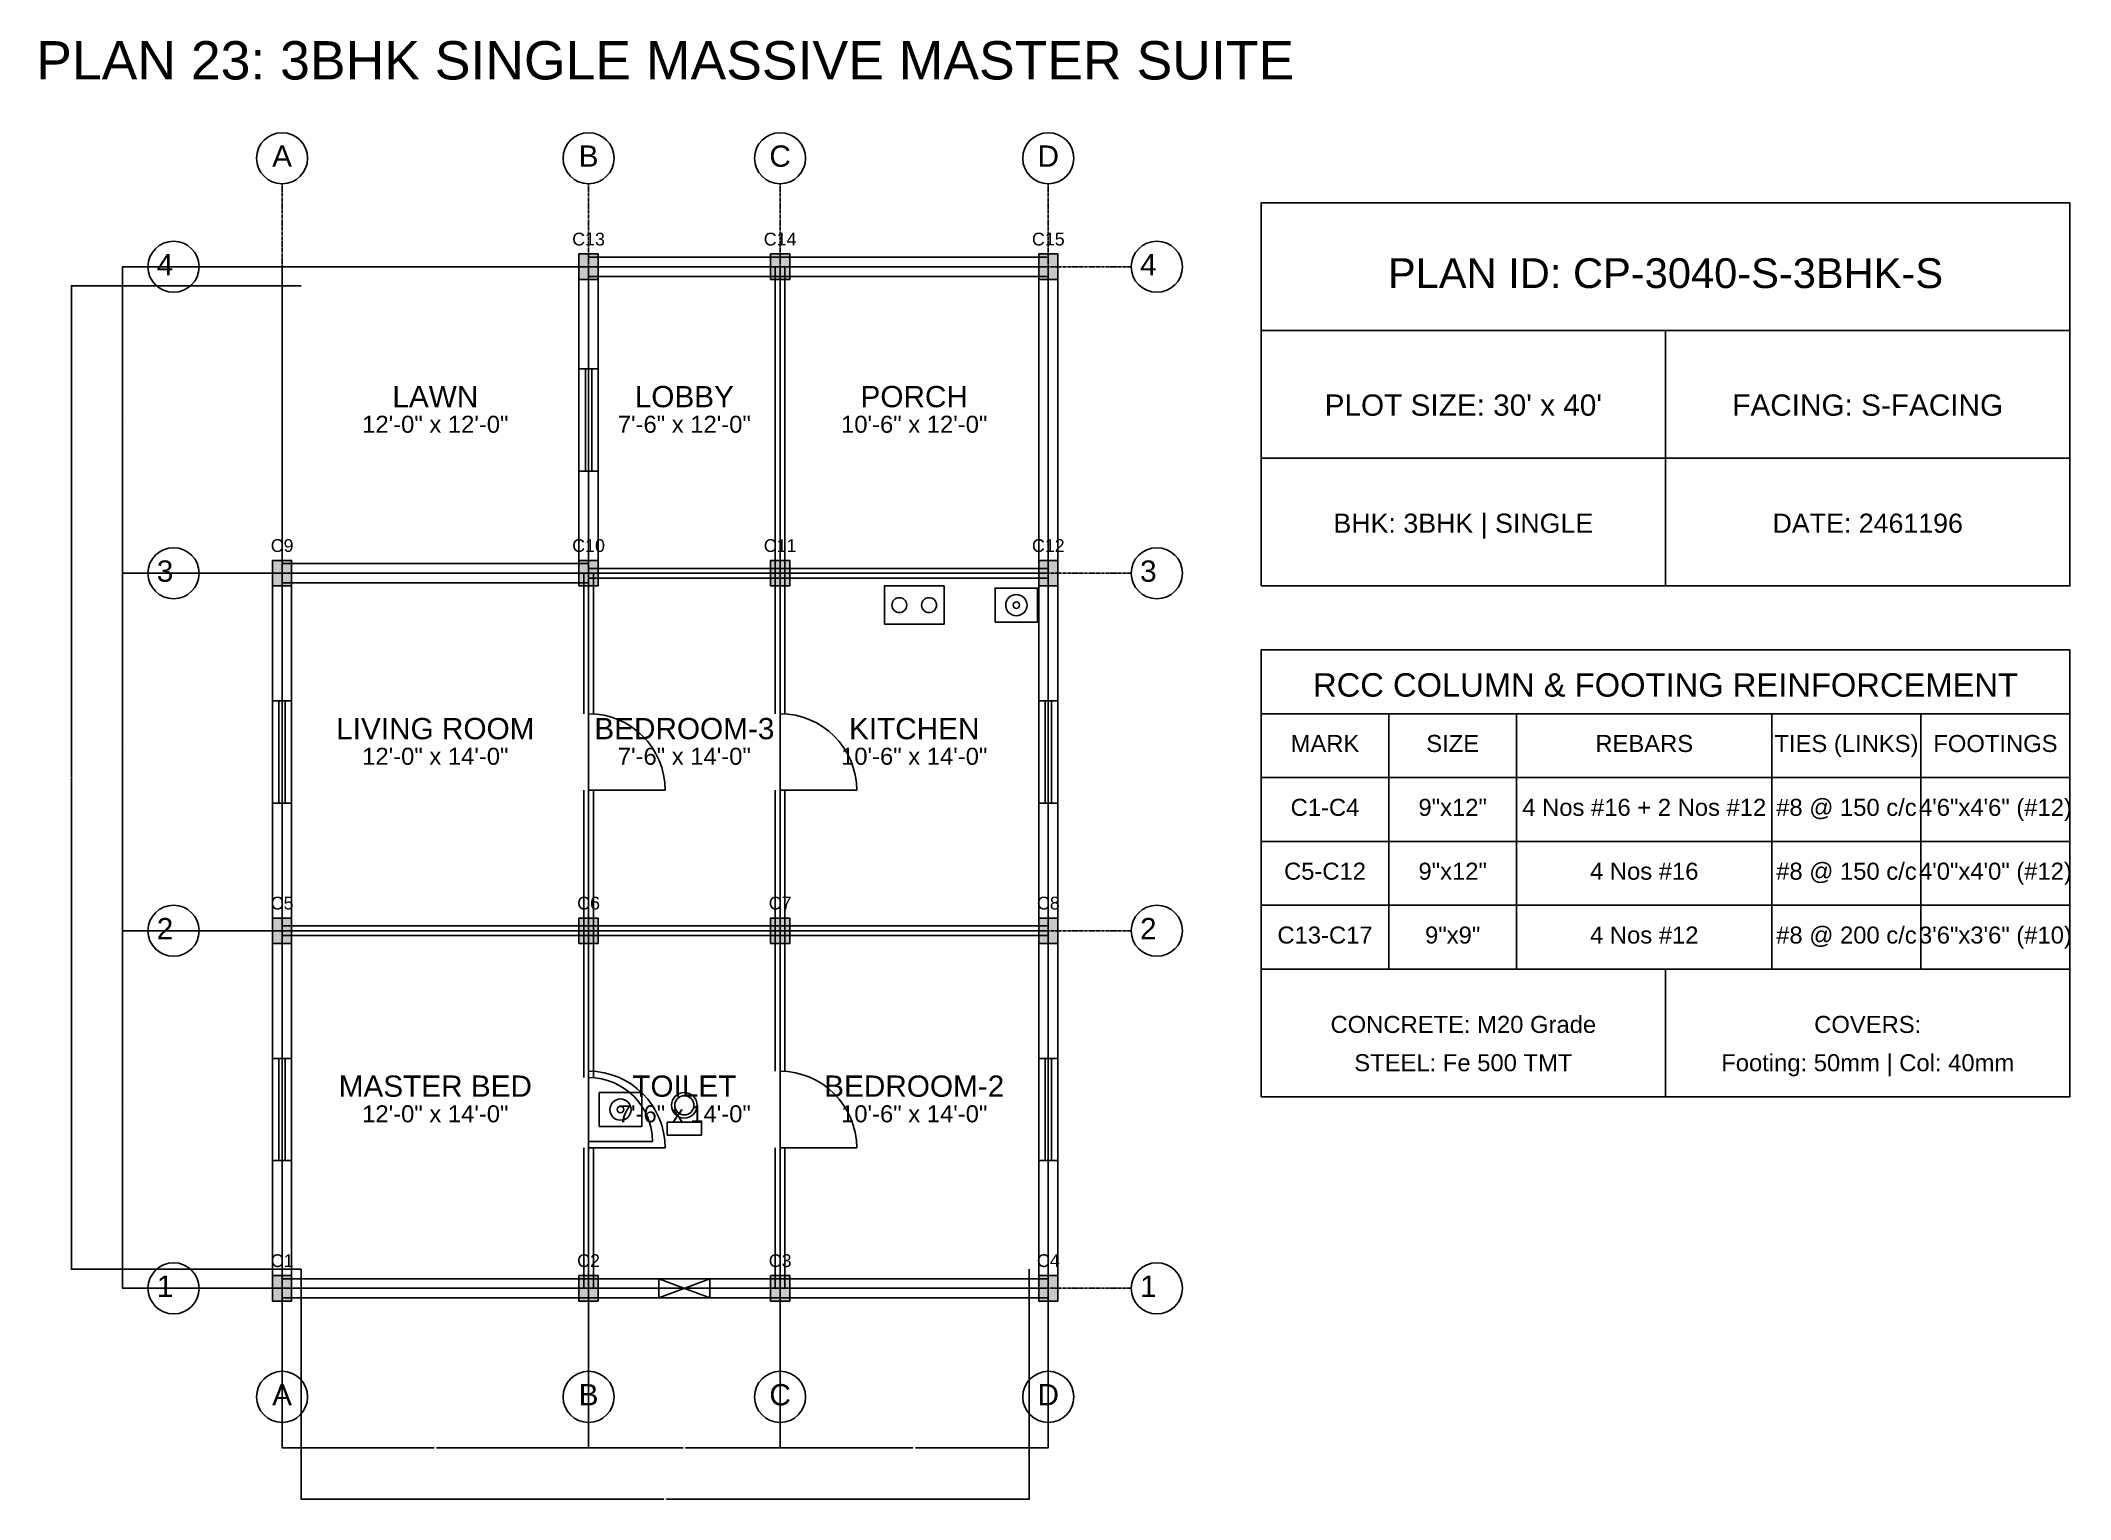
# Model space of a CAD drawing. Header units: inches. Extents: x -134 to 23580, y -99 to 23207.
# Drawn here: x 4887 to 5840, y 4901 to 5586 of the extents above; entities that cross this region are included whole.
import ezdxf
from ezdxf.enums import TextEntityAlignment as Align

# ---------------------------------------------------------------- set-up
doc = ezdxf.new("R2010")
doc.units = ezdxf.units.IN
doc.header["$MEASUREMENT"] = 0
doc.linetypes.add('CENTER', pattern=[2, 1.25, -0.25, 0.25, -0.25])
for name, color, linetype in [('A-COL-HATCH', 251, 'Continuous'), ('A-COLUMN', 1, 'Continuous'), ('A-DIM', 5, 'Continuous'), ('A-DOOR', 30, 'Continuous'), ('A-FIXTURE', 8, 'Continuous'), ('A-TEXT', 2, 'Continuous'), ('A-WALL-EXT', 7, 'Continuous'), ('A-WALL-INT', 9, 'Continuous'), ('A-WINDOW', 4, 'Continuous'), ('S-BEAM-FRAMING', 2, 'Continuous'), ('S-BUBBLE', 4, 'Continuous'), ('S-GRID-CENTER', 8, 'CENTER'), ('S-TABLE', 7, 'Continuous'), ('S-TEXT', 3, 'Continuous')]:
    doc.layers.add(name, color=color, linetype=linetype)
doc.styles.get("Standard").update_dxf_attribs({"font": 'arial.ttf'})
doc.dimstyles.get("Standard").update_dxf_attribs({"dimtxt": 0.18, "dimasz": 0.18, "dimexe": 0.18, "dimexo": 0.0625, "dimgap": 0.09, "dimtad": 0, "dimtih": 1, "dimtoh": 1, "dimdec": 4, "dimzin": 0, "dimdsep": 46, "dimtxsty": 'Standard', "dimcen": 0.09, "dimadec": 0, "dimazin": 0, "dimtfac": 1, "dimtdec": 4, "dimtofl": 0, "dimtmove": 0, "dimatfit": 3, "dimfxl": 1, "dimtolj": 1, "dimtzin": 0, "dimarcsym": 0})

msp = doc.modelspace()

# ---------------------------------------------------------------- texts
at = {"layer": 'A-TEXT'}
for s, height, p in [('PLAN 23: 3BHK SINGLE MASSIVE MASTER SUITE', 18, (5180, 5568)), ('C13', 6, (5144, 5490)), ('C14', 6, (5234, 5490)), ('C15', 6, (5360, 5490)), ('PLAN ID: CP-3040-S-3BHK-S', 14, (5650, 5470)), ('LAWN', 10, (5072, 5414)), ('LOBBY', 10, (5189, 5414)), ('PORCH', 10, (5297, 5414)), ("PLOT SIZE: 30' x 40'", 10, (5555, 5410)), ('FACING: S-FACING', 10, (5745, 5410)), ('12\'-0" x 12\'-0"', 8, (5072, 5402)), ('7\'-6" x 12\'-0"', 8, (5189, 5402)), ('10\'-6" x 12\'-0"', 8, (5297, 5402)), ('BHK: 3BHK | SINGLE', 9, (5555, 5355)), ('DATE: 2461196', 9, (5745, 5355)), ('C9', 6, (5000, 5346)), ('C10', 6, (5144, 5346)), ('C11', 6, (5234, 5346)), ('C12', 6, (5360, 5346)), ('LIVING ROOM', 10, (5072, 5258)), ('BEDROOM-3', 10, (5189, 5258)), ('KITCHEN', 10, (5297, 5258)), ('12\'-0" x 14\'-0"', 8, (5072, 5246)), ('7\'-6" x 14\'-0"', 8, (5189, 5246)), ('10\'-6" x 14\'-0"', 8, (5297, 5246)), ('C5', 6, (5000, 5178)), ('C6', 6, (5144, 5178)), ('C7', 6, (5234, 5178)), ('C8', 6, (5360, 5178)), ('MASTER BED', 10, (5072, 5090)), ('TOILET', 10, (5189, 5090)), ('BEDROOM-2', 10, (5297, 5090)), ('12\'-0" x 14\'-0"', 8, (5072, 5078)), ('7\'-6" x 14\'-0"', 8, (5189, 5078)), ('10\'-6" x 14\'-0"', 8, (5297, 5078)), ('C1', 6, (5000, 5010)), ('C2', 6, (5144, 5010)), ('C3', 6, (5234, 5010)), ('C4', 6, (5360, 5010))]:
    msp.add_text(s, height=height, dxfattribs=at).set_placement(p, align=Align.CENTER)
at = {"layer": 'S-TEXT'}
for s, height, p in [('A', 10, (5000, 5527)), ('B', 10, (5144, 5527)), ('C', 10, (5234, 5527)), ('D', 10, (5360, 5527)), ('4', 10, (4945, 5476)), ('4', 10, (5407, 5476)), ('3', 10, (4945, 5332)), ('3', 10, (5407, 5332)), ('RCC COLUMN & FOOTING REINFORCEMENT', 11, (5650, 5278)), ('MARK', 8, (5490, 5252)), ('SIZE', 8, (5550, 5252)), ('REBARS', 8, (5640, 5252)), ('TIES (LINKS)', 8, (5735, 5252)), ('FOOTINGS', 8, (5805, 5252)), ('C1-C4', 8, (5490, 5222)), ('9"x12"', 8, (5550, 5222)), ('4 Nos #16 + 2 Nos #12', 8, (5640, 5222)), ('#8 @ 150 c/c', 8, (5735, 5222)), ('4\'6"x4\'6" (#12)', 8, (5805, 5222)), ('C5-C12', 8, (5490, 5192)), ('9"x12"', 8, (5550, 5192)), ('4 Nos #16', 8, (5640, 5192)), ('#8 @ 150 c/c', 8, (5735, 5192)), ('4\'0"x4\'0" (#12)', 8, (5805, 5192)), ('2', 10, (4945, 5164)), ('2', 10, (5407, 5164)), ('C13-C17', 8, (5490, 5162)), ('9"x9"', 8, (5550, 5162)), ('4 Nos #12', 8, (5640, 5162)), ('#8 @ 200 c/c', 8, (5735, 5162)), ('3\'6"x3\'6" (#10)', 8, (5805, 5162)), ('CONCRETE: M20 Grade', 8, (5555, 5120)), ('COVERS:', 8, (5745, 5120)), ('STEEL: Fe 500 TMT', 8, (5555, 5102)), ('Footing: 50mm | Col: 40mm', 8, (5745, 5102)), ('1', 10, (4945, 4996)), ('1', 10, (5407, 4996)), ('A', 10, (5000, 4945)), ('B', 10, (5144, 4945)), ('C', 10, (5234, 4945)), ('D', 10, (5360, 4945))]:
    msp.add_text(s, height=height, dxfattribs=at).set_placement(p, align=Align.CENTER)

# ---------------------------------------------------------------- blocks, each defined once
blk = doc.blocks.new('*D227')
at = {"layer": 'A-DIM', "color": 0, "lineweight": -2, "transparency": 16777216}
for p, q in [((5000, 5008.94), (5000, 4924.82)), ((5144, 5008.94), (5144, 4924.82)), ((5000.18, 4925), (5071.41, 4925)), ((5143.82, 4925), (5072.59, 4925))]:
    blk.add_line(p, q, dxfattribs=at)
at = {"layer": 'A-DIM', "color": 0, "transparency": 16777216}
for points in [[(5000.18, 4925.03), (5000.18, 4924.97), (5000, 4925)], [(5143.82, 4925.03), (5143.82, 4924.97), (5144, 4925)]]:
    blk.add_solid(points, dxfattribs=at)
at = {"layer": 'Defpoints', "color": 0, "transparency": 16777216}
for p in [(5000, 5009), (5144, 5009), (5144, 4925)]:
    blk.add_point(p, dxfattribs=at)
at = {"layer": 'A-DIM', "color": 0, "transparency": 16777216, "insert": (5072, 4925), "char_height": 0.18, "attachment_point": 5}
blk.add_mtext('\\A1;144.0000', dxfattribs=at)
blk = doc.blocks.new('*D228')
at = {"layer": 'A-DIM', "color": 0, "lineweight": -2, "transparency": 16777216}
for p, q in [((5144, 5008.94), (5144, 4924.82)), ((5234, 5008.94), (5234, 4924.82)), ((5144.18, 4925), (5188.47, 4925)), ((5233.82, 4925), (5189.53, 4925))]:
    blk.add_line(p, q, dxfattribs=at)
at = {"layer": 'A-DIM', "color": 0, "transparency": 16777216}
for points in [[(5144.18, 4925.03), (5144.18, 4924.97), (5144, 4925)], [(5233.82, 4925.03), (5233.82, 4924.97), (5234, 4925)]]:
    blk.add_solid(points, dxfattribs=at)
at = {"layer": 'Defpoints', "color": 0, "transparency": 16777216}
for p in [(5144, 5009), (5234, 5009), (5234, 4925)]:
    blk.add_point(p, dxfattribs=at)
at = {"layer": 'A-DIM', "color": 0, "transparency": 16777216, "insert": (5189, 4925), "char_height": 0.18, "attachment_point": 5}
blk.add_mtext('\\A1;90.0000', dxfattribs=at)
blk = doc.blocks.new('*D229')
at = {"layer": 'A-DIM', "color": 0, "lineweight": -2, "transparency": 16777216}
for p, q in [((5234, 5008.94), (5234, 4924.82)), ((5360, 5008.94), (5360, 4924.82)), ((5234.18, 4925), (5296.41, 4925)), ((5359.82, 4925), (5297.59, 4925))]:
    blk.add_line(p, q, dxfattribs=at)
at = {"layer": 'A-DIM', "color": 0, "transparency": 16777216}
for points in [[(5234.18, 4925.03), (5234.18, 4924.97), (5234, 4925)], [(5359.82, 4925.03), (5359.82, 4924.97), (5360, 4925)]]:
    blk.add_solid(points, dxfattribs=at)
at = {"layer": 'Defpoints', "color": 0, "transparency": 16777216}
for p in [(5234, 5009), (5360, 5009), (5360, 4925)]:
    blk.add_point(p, dxfattribs=at)
at = {"layer": 'A-DIM', "color": 0, "transparency": 16777216, "insert": (5297, 4925), "char_height": 0.18, "attachment_point": 5}
blk.add_mtext('\\A1;126.0000', dxfattribs=at)
blk = doc.blocks.new('*D230')
at = {"layer": 'A-DIM', "color": 0, "lineweight": -2, "transparency": 16777216}
for p, q in [((5009, 5008.94), (5009, 4900.82)), ((5351, 5008.94), (5351, 4900.82)), ((5009.18, 4901), (5179.4, 4901)), ((5350.82, 4901), (5180.6, 4901))]:
    blk.add_line(p, q, dxfattribs=at)
at = {"layer": 'A-DIM', "color": 0, "transparency": 16777216}
for points in [[(5009.18, 4901.03), (5009.18, 4900.97), (5009, 4901)], [(5350.82, 4901.03), (5350.82, 4900.97), (5351, 4901)]]:
    blk.add_solid(points, dxfattribs=at)
at = {"layer": 'Defpoints', "color": 0, "transparency": 16777216}
for p in [(5009, 5009), (5351, 5009), (5351, 4901)]:
    blk.add_point(p, dxfattribs=at)
at = {"layer": 'A-DIM', "color": 0, "transparency": 16777216, "insert": (5180, 4901), "char_height": 0.18, "attachment_point": 5}
blk.add_mtext('\\A1;342.0000', dxfattribs=at)
blk = doc.blocks.new('*D231')
at = {"layer": 'A-DIM', "color": 0, "lineweight": -2, "transparency": 16777216}
for p, q in [((5008.94, 5168), (4924.82, 5168)), ((4925, 5167.82), (4925, 5084.18)), ((4925, 5000.18), (4925, 5083.82)), ((5008.94, 5000), (4924.82, 5000))]:
    blk.add_line(p, q, dxfattribs=at)
at = {"layer": 'A-DIM', "color": 0, "transparency": 16777216}
for points in [[(4924.97, 5167.82), (4925.03, 5167.82), (4925, 5168)], [(4924.97, 5000.18), (4925.03, 5000.18), (4925, 5000)]]:
    blk.add_solid(points, dxfattribs=at)
at = {"layer": 'Defpoints', "color": 0, "transparency": 16777216}
for p in [(4925, 5168), (5009, 5168), (5009, 5000)]:
    blk.add_point(p, dxfattribs=at)
at = {"layer": 'A-DIM', "color": 0, "transparency": 16777216, "insert": (4925, 5084), "char_height": 0.18, "attachment_point": 5}
blk.add_mtext('\\A1;168.0000', dxfattribs=at)
blk = doc.blocks.new('*D232')
at = {"layer": 'A-DIM', "color": 0, "lineweight": -2, "transparency": 16777216}
for p, q in [((5008.94, 5336), (4924.82, 5336)), ((4925, 5335.82), (4925, 5252.18)), ((4925, 5168.18), (4925, 5251.82)), ((5008.94, 5168), (4924.82, 5168))]:
    blk.add_line(p, q, dxfattribs=at)
at = {"layer": 'A-DIM', "color": 0, "transparency": 16777216}
for points in [[(4924.97, 5335.82), (4925.03, 5335.82), (4925, 5336)], [(4924.97, 5168.18), (4925.03, 5168.18), (4925, 5168)]]:
    blk.add_solid(points, dxfattribs=at)
at = {"layer": 'Defpoints', "color": 0, "transparency": 16777216}
for p in [(4925, 5336), (5009, 5336), (5009, 5168)]:
    blk.add_point(p, dxfattribs=at)
at = {"layer": 'A-DIM', "color": 0, "transparency": 16777216, "insert": (4925, 5252), "char_height": 0.18, "attachment_point": 5}
blk.add_mtext('\\A1;168.0000', dxfattribs=at)
blk = doc.blocks.new('*D233')
at = {"layer": 'A-DIM', "color": 0, "lineweight": -2, "transparency": 16777216}
for p, q in [((5008.94, 5480), (4924.82, 5480)), ((4925, 5479.82), (4925, 5408.18)), ((4925, 5336.18), (4925, 5407.82)), ((5008.94, 5336), (4924.82, 5336))]:
    blk.add_line(p, q, dxfattribs=at)
at = {"layer": 'A-DIM', "color": 0, "transparency": 16777216}
for points in [[(4924.97, 5479.82), (4925.03, 5479.82), (4925, 5480)], [(4924.97, 5336.18), (4925.03, 5336.18), (4925, 5336)]]:
    blk.add_solid(points, dxfattribs=at)
at = {"layer": 'Defpoints', "color": 0, "transparency": 16777216}
for p in [(4925, 5480), (5009, 5480), (5009, 5336)]:
    blk.add_point(p, dxfattribs=at)
at = {"layer": 'A-DIM', "color": 0, "transparency": 16777216, "insert": (4925, 5408), "char_height": 0.18, "attachment_point": 5}
blk.add_mtext('\\A1;144.0000', dxfattribs=at)
blk = doc.blocks.new('*D234')
at = {"layer": 'A-DIM', "color": 0, "lineweight": -2, "transparency": 16777216}
for p, q in [((5008.94, 5471), (4900.82, 5471)), ((4901, 5470.82), (4901, 5240.18)), ((4901, 5009.18), (4901, 5239.82)), ((5008.94, 5009), (4900.82, 5009))]:
    blk.add_line(p, q, dxfattribs=at)
at = {"layer": 'A-DIM', "color": 0, "transparency": 16777216}
for points in [[(4900.97, 5470.82), (4901.03, 5470.82), (4901, 5471)], [(4900.97, 5009.18), (4901.03, 5009.18), (4901, 5009)]]:
    blk.add_solid(points, dxfattribs=at)
at = {"layer": 'Defpoints', "color": 0, "transparency": 16777216}
for p in [(4901, 5471), (5009, 5471), (5009, 5009)]:
    blk.add_point(p, dxfattribs=at)
at = {"layer": 'A-DIM', "color": 0, "transparency": 16777216, "insert": (4901, 5240), "char_height": 0.18, "attachment_point": 5}
blk.add_mtext('\\A1;462.0000', dxfattribs=at)

# ---------------------------------------------------------------- dimensions: what is measured, and where the dimension line sits
at = {"layer": 'A-DIM'}
for base, p1, p2, picture, middle in [((4925, 5480), (5009, 5336), (5009, 5480), '*D233', (4925, 5408)), ((4901, 5471), (5009, 5009), (5009, 5471), '*D234', (4901, 5240)), ((4925, 5336), (5009, 5168), (5009, 5336), '*D232', (4925, 5252)), ((4925, 5168), (5009, 5000), (5009, 5168), '*D231', (4925, 5084))]:
    dim = msp.add_linear_dim(base=base, p1=p1, p2=p2, angle=90, dimstyle='Standard', dxfattribs=at)
    dim.commit()
    dim.dimension.update_dxf_attribs({"geometry": picture, "text_midpoint": middle})
for base, p1, p2, picture, middle in [((5144, 4925), (5000, 5009), (5144, 5009), '*D227', (5072, 4925)), ((5351, 4901), (5009, 5009), (5351, 5009), '*D230', (5180, 4901)), ((5234, 4925), (5144, 5009), (5234, 5009), '*D228', (5189, 4925)), ((5360, 4925), (5234, 5009), (5360, 5009), '*D229', (5297, 4925))]:
    dim = msp.add_linear_dim(base=base, p1=p1, p2=p2, dimstyle='Standard', dxfattribs=at)
    dim.commit()
    dim.dimension.update_dxf_attribs({"geometry": picture, "text_midpoint": middle})

# ---------------------------------------------------------------- linework, layer by layer
at = {"layer": 'A-COL-HATCH'}
for points in [[(5139.5, 5474), (5148.5, 5474), (5139.5, 5486), (5148.5, 5486)], [(5229.5, 5474), (5238.5, 5474), (5229.5, 5486), (5238.5, 5486)], [(5355.5, 5474), (5364.5, 5474), (5355.5, 5486), (5364.5, 5486)], [(4995.5, 5330), (5004.5, 5330), (4995.5, 5342), (5004.5, 5342)], [(5139.5, 5330), (5148.5, 5330), (5139.5, 5342), (5148.5, 5342)], [(5229.5, 5330), (5238.5, 5330), (5229.5, 5342), (5238.5, 5342)], [(5355.5, 5330), (5364.5, 5330), (5355.5, 5342), (5364.5, 5342)], [(4995.5, 5162), (5004.5, 5162), (4995.5, 5174), (5004.5, 5174)], [(5139.5, 5162), (5148.5, 5162), (5139.5, 5174), (5148.5, 5174)], [(5229.5, 5162), (5238.5, 5162), (5229.5, 5174), (5238.5, 5174)], [(5355.5, 5162), (5364.5, 5162), (5355.5, 5174), (5364.5, 5174)], [(4995.5, 4994), (5004.5, 4994), (4995.5, 5006), (5004.5, 5006)], [(5139.5, 4994), (5148.5, 4994), (5139.5, 5006), (5148.5, 5006)], [(5229.5, 4994), (5238.5, 4994), (5229.5, 5006), (5238.5, 5006)], [(5355.5, 4994), (5364.5, 4994), (5355.5, 5006), (5364.5, 5006)]]:
    msp.add_solid(points, dxfattribs=at)
at = {"layer": 'A-COLUMN'}
for points in [[(5139.5, 5474), (5148.5, 5474), (5148.5, 5486), (5139.5, 5486)], [(5229.5, 5474), (5238.5, 5474), (5238.5, 5486), (5229.5, 5486)], [(5355.5, 5474), (5364.5, 5474), (5364.5, 5486), (5355.5, 5486)], [(4995.5, 5330), (5004.5, 5330), (5004.5, 5342), (4995.5, 5342)], [(5139.5, 5330), (5148.5, 5330), (5148.5, 5342), (5139.5, 5342)], [(5229.5, 5330), (5238.5, 5330), (5238.5, 5342), (5229.5, 5342)], [(5355.5, 5330), (5364.5, 5330), (5364.5, 5342), (5355.5, 5342)], [(4995.5, 5162), (5004.5, 5162), (5004.5, 5174), (4995.5, 5174)], [(5139.5, 5162), (5148.5, 5162), (5148.5, 5174), (5139.5, 5174)], [(5229.5, 5162), (5238.5, 5162), (5238.5, 5174), (5229.5, 5174)], [(5355.5, 5162), (5364.5, 5162), (5364.5, 5174), (5355.5, 5174)], [(4995.5, 4994), (5004.5, 4994), (5004.5, 5006), (4995.5, 5006)], [(5139.5, 4994), (5148.5, 4994), (5148.5, 5006), (5139.5, 5006)], [(5229.5, 4994), (5238.5, 4994), (5238.5, 5006), (5229.5, 5006)], [(5355.5, 4994), (5364.5, 4994), (5364.5, 5006), (5355.5, 5006)]]:
    msp.add_lwpolyline(points, close=True, dxfattribs=at)
at = {"layer": 'A-DOOR'}
for p, q in [((5144, 5234), (5180, 5234)), ((5234, 5234), (5270, 5234)), ((5144, 5069), (5174, 5069)), ((5144, 5066), (5180, 5066)), ((5234, 5066), (5270, 5066))]:
    msp.add_line(p, q, dxfattribs=at)
for centre, radius in [((5144, 5234), 36), ((5234, 5234), 36), ((5144, 5066), 36), ((5144, 5069), 30), ((5234, 5066), 36)]:
    msp.add_arc(centre, radius, 0, 90, dxfattribs=at)
at = {"layer": 'A-FIXTURE'}
for points in [[(5283, 5312), (5311, 5312), (5311, 5330), (5283, 5330)], [(5335, 5313), (5355, 5313), (5355, 5329), (5335, 5329)], [(5149, 5076), (5169, 5076), (5169, 5092), (5149, 5092)], [(5181, 5072), (5197, 5072), (5197, 5078), (5181, 5078)]]:
    msp.add_lwpolyline(points, close=True, dxfattribs=at)
for centre, radius in [((5290, 5321), 3.5), ((5304, 5321), 3.5), ((5345, 5321), 5), ((5345, 5321), 1.5), ((5159, 5084), 5), ((5159, 5084), 1.5), ((5189, 5086), 6), ((5189, 5086), 4.5)]:
    msp.add_circle(centre, radius, dxfattribs=at)
at = {"layer": 'A-WALL-EXT'}
for p, q in [((5144, 5484.5), (5234, 5484.5)), ((5234, 5484.5), (5360, 5484.5)), ((5139.5, 5432), (5139.5, 5480)), ((5144, 5475.5), (5234, 5475.5)), ((5148.5, 5432), (5148.5, 5480)), ((5234, 5475.5), (5360, 5475.5)), ((5355.5, 5336), (5355.5, 5480)), ((5364.5, 5336), (5364.5, 5480)), ((5460, 5450), (5840, 5450)), ((5650, 5330), (5650, 5450)), ((5460, 5390), (5840, 5390)), ((5139.5, 5336), (5139.5, 5384)), ((5148.5, 5336), (5148.5, 5384)), ((4995.5, 5276), (4995.5, 5336)), ((5000, 5340.5), (5144, 5340.5)), ((5000, 5331.5), (5144, 5331.5)), ((5004.5, 5276), (5004.5, 5336)), ((5355.5, 5276), (5355.5, 5336)), ((5364.5, 5276), (5364.5, 5336)), ((4995.5, 5168), (4995.5, 5228)), ((5004.5, 5168), (5004.5, 5228)), ((5355.5, 5168), (5355.5, 5228)), ((5364.5, 5168), (5364.5, 5228)), ((4995.5, 5108), (4995.5, 5168)), ((5004.5, 5108), (5004.5, 5168)), ((5355.5, 5108), (5355.5, 5168)), ((5364.5, 5108), (5364.5, 5168)), ((4995.5, 5000), (4995.5, 5060)), ((5004.5, 5000), (5004.5, 5060)), ((5355.5, 5000), (5355.5, 5060)), ((5364.5, 5000), (5364.5, 5060)), ((5000, 5004.5), (5144, 5004.5)), ((5144, 5004.5), (5177, 5004.5)), ((5201, 5004.5), (5234, 5004.5)), ((5234, 5004.5), (5360, 5004.5)), ((5000, 4995.5), (5144, 4995.5)), ((5144, 4995.5), (5177, 4995.5)), ((5201, 4995.5), (5234, 4995.5)), ((5234, 4995.5), (5360, 4995.5))]:
    msp.add_line(p, q, dxfattribs=at)
msp.add_lwpolyline([(5460, 5330), (5840, 5330), (5840, 5510), (5460, 5510)], close=True, dxfattribs=at)
at = {"layer": 'A-WALL-INT'}
for p, q in [((5231.75, 5336), (5231.75, 5480)), ((5236.25, 5336), (5236.25, 5480)), ((5141.75, 5270), (5141.75, 5336)), ((5144, 5338.25), (5234, 5338.25)), ((5144, 5333.75), (5234, 5333.75)), ((5146.25, 5270), (5146.25, 5336)), ((5231.75, 5270), (5231.75, 5336)), ((5234, 5338.25), (5360, 5338.25)), ((5234, 5333.75), (5360, 5333.75)), ((5236.25, 5270), (5236.25, 5336)), ((5141.75, 5168), (5141.75, 5234)), ((5146.25, 5168), (5146.25, 5234)), ((5231.75, 5168), (5231.75, 5234)), ((5236.25, 5168), (5236.25, 5234)), ((5000, 5170.25), (5144, 5170.25)), ((5144, 5170.25), (5234, 5170.25)), ((5234, 5170.25), (5360, 5170.25)), ((5000, 5165.75), (5144, 5165.75)), ((5141.75, 5099), (5141.75, 5168)), ((5144, 5165.75), (5234, 5165.75)), ((5146.25, 5099), (5146.25, 5168)), ((5231.75, 5102), (5231.75, 5168)), ((5234, 5165.75), (5360, 5165.75)), ((5236.25, 5102), (5236.25, 5168)), ((5141.75, 5000), (5141.75, 5066)), ((5146.25, 5000), (5146.25, 5066)), ((5231.75, 5000), (5231.75, 5066)), ((5236.25, 5000), (5236.25, 5066))]:
    msp.add_line(p, q, dxfattribs=at)
at = {"layer": 'A-WINDOW'}
for p, q in [((5142.5, 5384), (5142.5, 5432)), ((5145.5, 5384), (5145.5, 5432)), ((4998.5, 5228), (4998.5, 5276)), ((5001.5, 5228), (5001.5, 5276)), ((5358.5, 5228), (5358.5, 5276)), ((5361.5, 5228), (5361.5, 5276)), ((4998.5, 5060), (4998.5, 5108)), ((5001.5, 5060), (5001.5, 5108)), ((5358.5, 5060), (5358.5, 5108)), ((5361.5, 5060), (5361.5, 5108)), ((5177, 4995.5), (5201, 5004.5)), ((5177, 5004.5), (5201, 4995.5))]:
    msp.add_line(p, q, dxfattribs=at)
for points in [[(5139.5, 5384), (5148.5, 5384), (5148.5, 5432), (5139.5, 5432)], [(4995.5, 5228), (5004.5, 5228), (5004.5, 5276), (4995.5, 5276)], [(5355.5, 5228), (5364.5, 5228), (5364.5, 5276), (5355.5, 5276)], [(4995.5, 5060), (5004.5, 5060), (5004.5, 5108), (4995.5, 5108)], [(5355.5, 5060), (5364.5, 5060), (5364.5, 5108), (5355.5, 5108)], [(5177, 4995.5), (5201, 4995.5), (5201, 5004.5), (5177, 5004.5)]]:
    msp.add_lwpolyline(points, close=True, dxfattribs=at)
at = {"layer": 'S-BEAM-FRAMING'}
for p, q in [((5000, 5000), (5000, 5480)), ((5000, 5480), (5360, 5480)), ((5144, 5000), (5144, 5480)), ((5234, 5000), (5234, 5480)), ((5360, 5000), (5360, 5480)), ((5000, 5336), (5360, 5336)), ((5000, 5168), (5360, 5168)), ((5000, 5000), (5360, 5000))]:
    msp.add_line(p, q, dxfattribs=at)
at = {"layer": 'S-BUBBLE'}
for centre in [(5000, 5531), (5144, 5531), (5234, 5531), (5360, 5531), (4949, 5480), (5411, 5480), (4949, 5336), (5411, 5336), (4949, 5168), (5411, 5168), (4949, 5000), (5411, 5000), (5000, 4949), (5144, 4949), (5234, 4949), (5360, 4949)]:
    msp.add_circle(centre, 12, dxfattribs=at)
at = {"layer": 'S-GRID-CENTER'}
for p, q in [((5000, 4961), (5000, 5519)), ((5144, 4961), (5144, 5519)), ((5234, 4961), (5234, 5519)), ((5360, 4961), (5360, 5519)), ((4961, 5480), (5399, 5480)), ((4961, 5336), (5399, 5336)), ((4961, 5168), (5399, 5168)), ((4961, 5000), (5399, 5000))]:
    msp.add_line(p, q, dxfattribs=at)
at = {"layer": 'S-TABLE'}
for points in [[(5460, 5270), (5840, 5270), (5840, 5300), (5460, 5300)], [(5460, 5240), (5520, 5240), (5520, 5270), (5460, 5270)], [(5520, 5240), (5580, 5240), (5580, 5270), (5520, 5270)], [(5580, 5240), (5700, 5240), (5700, 5270), (5580, 5270)], [(5700, 5240), (5770, 5240), (5770, 5270), (5700, 5270)], [(5770, 5240), (5840, 5240), (5840, 5270), (5770, 5270)], [(5460, 5210), (5520, 5210), (5520, 5240), (5460, 5240)], [(5520, 5210), (5580, 5210), (5580, 5240), (5520, 5240)], [(5580, 5210), (5700, 5210), (5700, 5240), (5580, 5240)], [(5700, 5210), (5770, 5210), (5770, 5240), (5700, 5240)], [(5770, 5210), (5840, 5210), (5840, 5240), (5770, 5240)], [(5460, 5180), (5520, 5180), (5520, 5210), (5460, 5210)], [(5520, 5180), (5580, 5180), (5580, 5210), (5520, 5210)], [(5580, 5180), (5700, 5180), (5700, 5210), (5580, 5210)], [(5700, 5180), (5770, 5180), (5770, 5210), (5700, 5210)], [(5770, 5180), (5840, 5180), (5840, 5210), (5770, 5210)], [(5460, 5150), (5520, 5150), (5520, 5180), (5460, 5180)], [(5520, 5150), (5580, 5150), (5580, 5180), (5520, 5180)], [(5580, 5150), (5700, 5150), (5700, 5180), (5580, 5180)], [(5700, 5150), (5770, 5150), (5770, 5180), (5700, 5180)], [(5770, 5150), (5840, 5150), (5840, 5180), (5770, 5180)], [(5460, 5090), (5650, 5090), (5650, 5150), (5460, 5150)], [(5650, 5090), (5840, 5090), (5840, 5150), (5650, 5150)]]:
    msp.add_lwpolyline(points, close=True, dxfattribs=at)

msp.set_redraw_order([(e.dxf.handle, doc.entitydb.next_handle()) for e in msp.query("TEXT MTEXT ATTDEF DIMENSION ARC_DIMENSION")])  # texts and dimensions are drawn at this point

doc.saveas('drawing.dxf')
